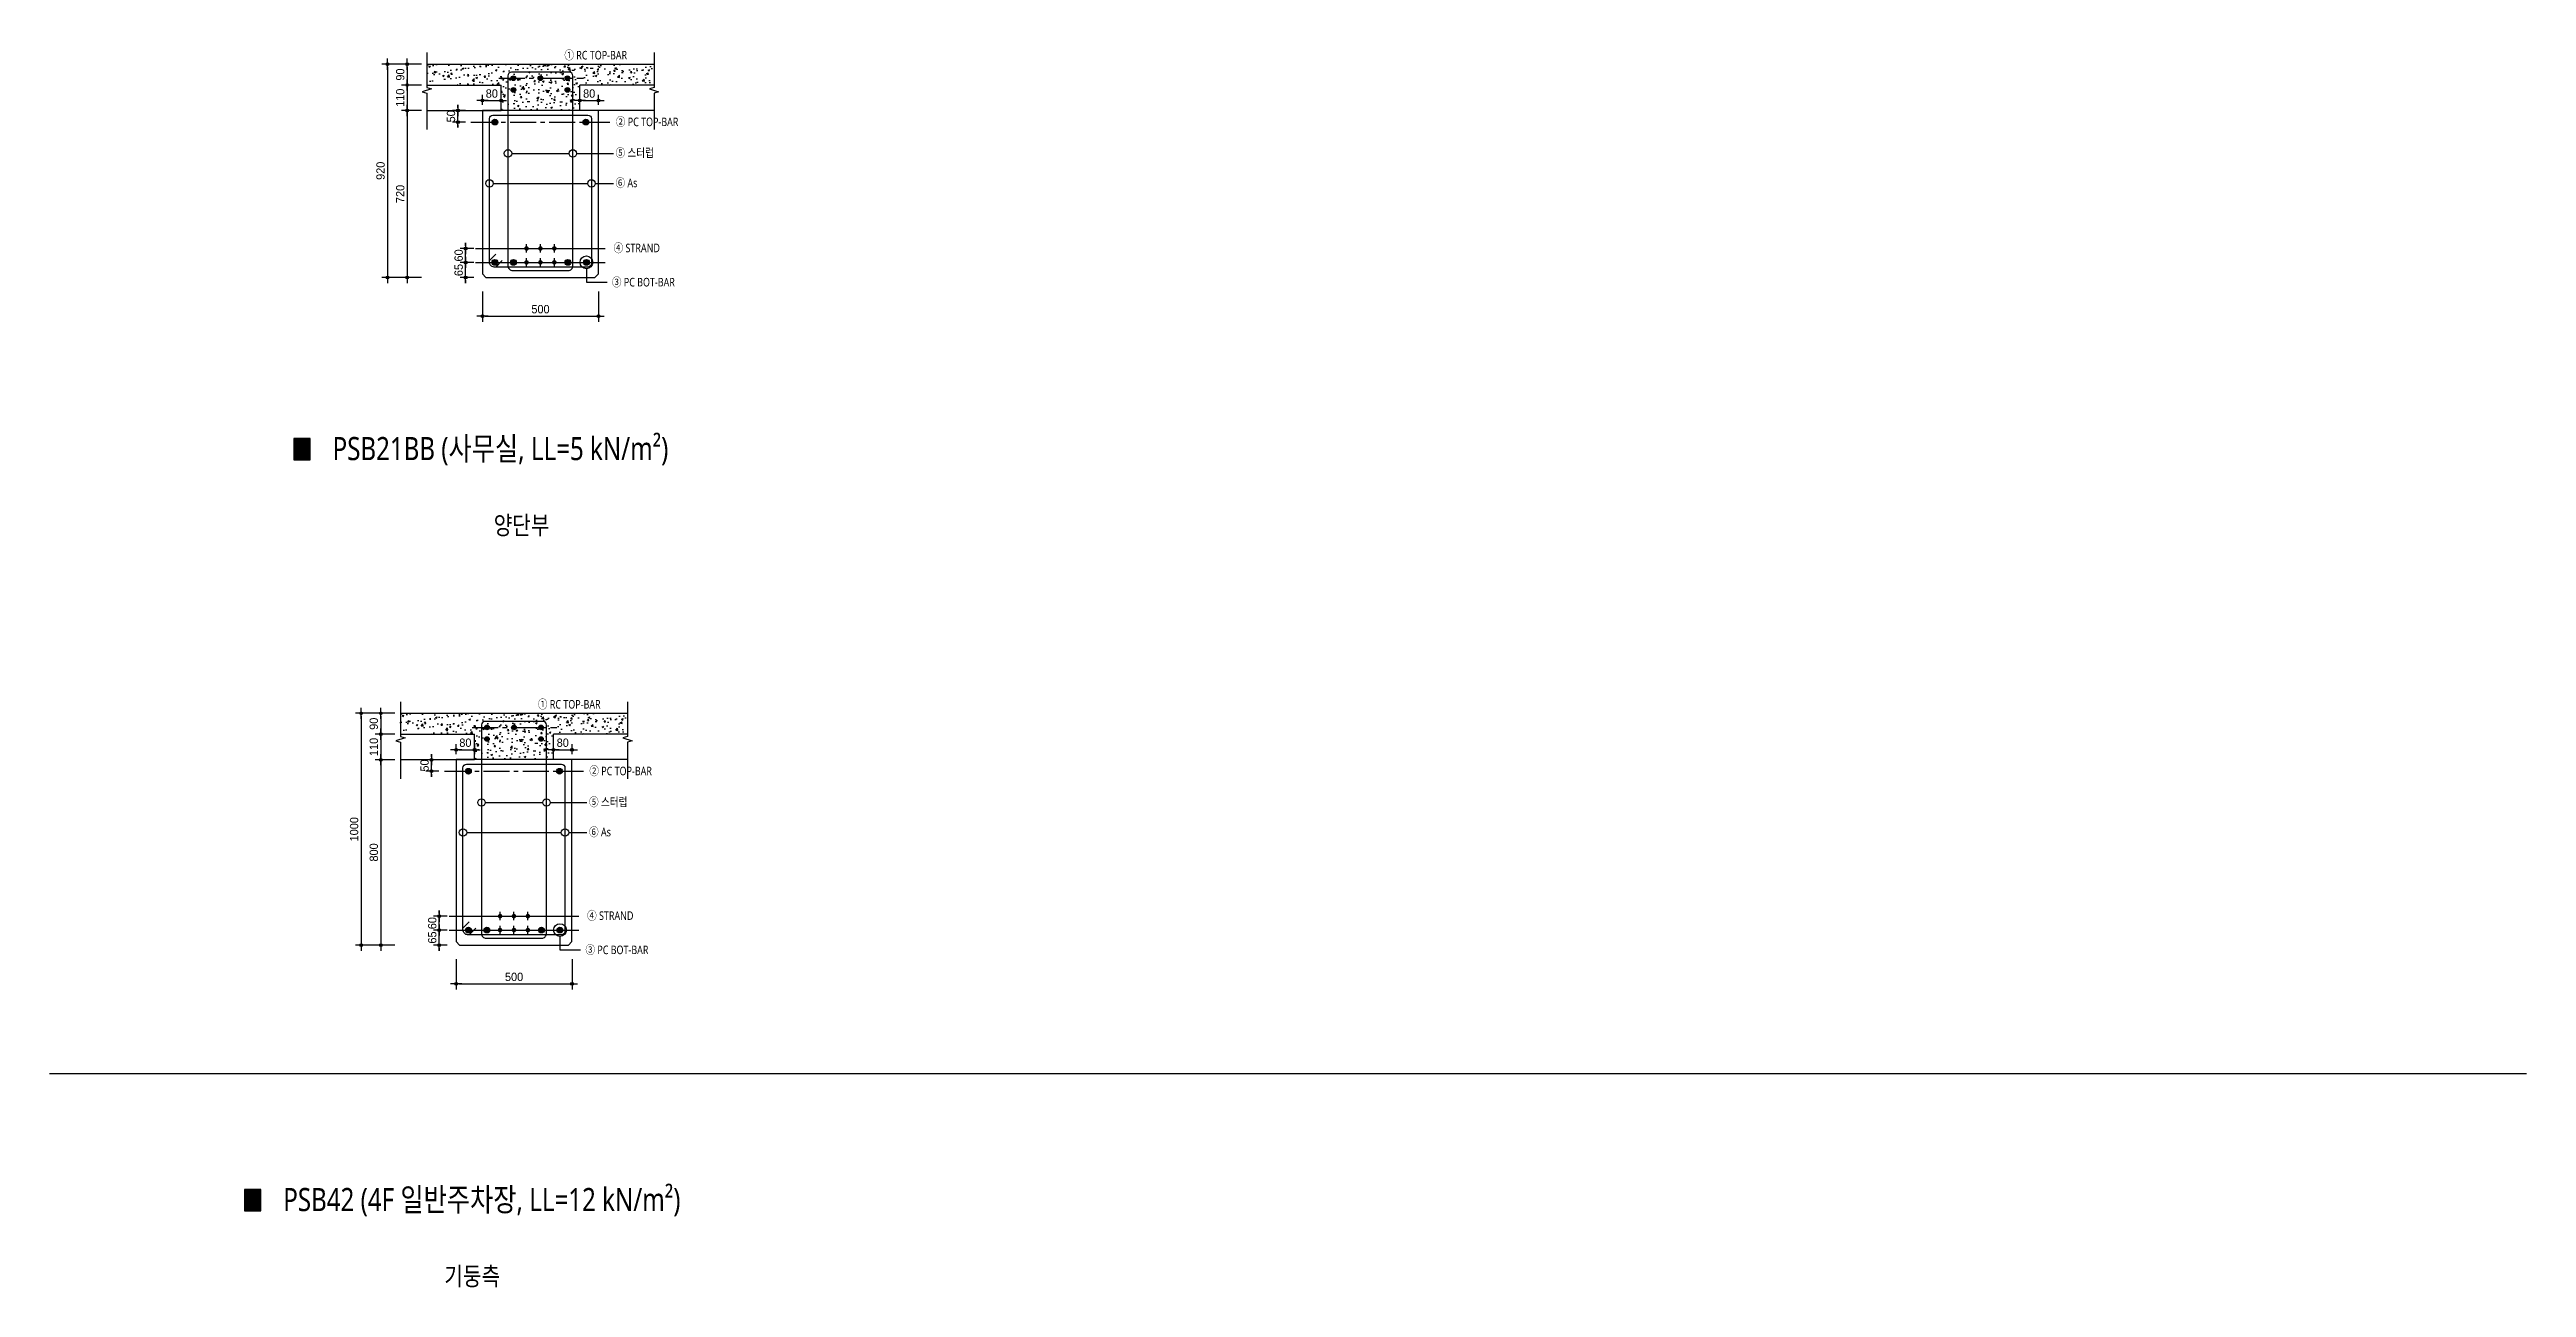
# Model space of a CAD drawing. Header units: millimetres. Extents: x 11948722 to 13111668, y -10771712 to -10232988.
# Drawn here: x 13100982 to 13111668, y -10498801 to -10493462 of the extents above; entities that cross this region are included whole.
import ezdxf
from ezdxf.enums import TextEntityAlignment as Align

# ---------------------------------------------------------------- set-up
doc = ezdxf.new("R2010")
doc.units = ezdxf.units.MM
doc.header["$LTSCALE"] = 150
doc.header["$MEASUREMENT"] = 0
for name, pattern in [('CEN', [6.2, 6, -0.1, 0, -0.1]), ('CENTER', [50.8, 31.75, -6.35, 6.35, -6.35]), ('CENTER2', [1.125, 0.75, -0.125, 0.125, -0.125]), ('HIDDEN', [2, 1, -1])]:
    doc.linetypes.add(name, pattern=pattern)
doc.layers.get('0').update_dxf_attribs({"linetype": 'CONTINUOUS'})
doc.layers.get('Defpoints').update_dxf_attribs({"color": 117, "linetype": 'CONTINUOUS'})
for name, color, linetype in [('0-TXT', 7, 'CONTINUOUS'), ('BAR', 3, 'CONTINUOUS'), ('CENT', 1, 'CEN'), ('CON-C', 2, 'CONTINUOUS'), ('DIM', 7, 'CONTINUOUS'), ('ETC', 8, 'CONTINUOUS'), ('FIN', 5, 'CONTINUOUS'), ('H', 2, 'HIDDEN'), ('SIT', 7, 'CONTINUOUS'), ('STRAND', 7, 'CENTER2'), ('TEXT', 3, 'CONTINUOUS')]:
    doc.layers.add(name, color=color, linetype=linetype)
doc.styles.get("Standard").update_dxf_attribs({"font": 'NanumGothic.ttf'})
doc.styles.add('돋움', font='')
doc.styles.get('돋움').set_extended_font_data('Dotum')
doc.dimstyles.new('S_10', dxfattribs={"dimscale": 10, "dimtxt": 3, "dimasz": 1, "dimexe": 2, "dimexo": 2, "dimgap": 1, "dimtad": 1, "dimdec": 0, "dimzin": 0, "dimdsep": 46, "dimtxsty": '돋움', "dimblk1": 'DD', "dimblk2": 'DD', "dimsah": 1, "dimcen": 2.5, "dimdle": 8, "dimclrd": 256, "dimclre": 256, "dimclrt": 3, "dimadec": 0, "dimazin": 0, "dimtfac": 1, "dimtdec": 0, "dimtix": 1, "dimtmove": 2, "dimatfit": 3, "dimldrblk": 'DD', "dimfxl": 1, "dimtolj": 1, "dimtzin": 0, "dimarcsym": 0})

msp = doc.modelspace()

# ---------------------------------------------------------------- texts
at = {"width": 0.8}
for s, p in [('PSB21BB (사무실, LL=5 kN/m²)', (13102203.2, -10495183.1)), ('PSB42 (4F 일반주차장, LL=12 kN/m²)', (13101990.3, -10498422.2))]:
    msp.add_text(s, height=99.792, dxfattribs=at).set_placement(p, align=Align.MIDDLE_LEFT)
for s, p in [('양단부', (13103018.3, -10495513.7)), ('기둥측', (13102805.4, -10498752.9))]:
    msp.add_text(s, height=79.83, dxfattribs=at).set_placement(p, align=Align.MIDDLE_CENTER)
at = {"layer": '0-TXT', "ltscale": 0.8, "width": 0.8}
for s, p in [('① RC TOP-BAR', (13103203, -10493467.8)), ('② PC TOP-BAR', (13103425, -10493755.5)), ('⑤ 스터럽', (13103423.6, -10493889.3)), ('⑥ As', (13103423.6, -10494018.7)), ('④ STRAND', (13103415.4, -10494299.4, 0)), ('③ PC BOT-BAR', (13103408.1, -10494446.9)), ('① RC TOP-BAR', (13103088.8, -10496267.6)), ('② PC TOP-BAR', (13103310.8, -10496555.3)), ('⑤ 스터럽', (13103309.5, -10496689.1)), ('⑥ As', (13103309.5, -10496818.5)), ('④ STRAND', (13103301.2, -10497179.2, 0)), ('③ PC BOT-BAR', (13103293.9, -10497326.7))]:
    msp.add_text(s, height=36.96, dxfattribs=at).set_placement(p, align=Align.TOP_LEFT)

# ---------------------------------------------------------------- blocks, each defined once
blk = doc.blocks.new('DD')
blk.add_line((-2, 0), (2, 0))
for radius in [0.5, 0.25]:
    blk.add_circle((0, 0), radius)
blk = doc.blocks.new('*D1700')
at = {"layer": 'Defpoints', "color": 0, "ltscale": 1200}
for p in [(13102496, -10496415), (13102411, -10496525), (13102496, -10496525)]:
    blk.add_point(p, dxfattribs=at)
at = {"layer": 'DIM', "lineweight": -2}
for p, q in [((13102472, -10496415), (13102387, -10496415)), ((13102411, -10496427), (13102411, -10496513)), ((13102472, -10496525), (13102387, -10496525))]:
    blk.add_line(p, q, dxfattribs=at)
at = {"layer": 'DIM', "lineweight": -2, "ltscale": 1200, "xscale": 12, "yscale": 12, "zscale": 12}
for p, rotation in [((13102411, -10496415), 90), ((13102411, -10496525), 270)]:
    blk.add_blockref('DD', p, dxfattribs=dict(at, rotation=rotation))
at = {"layer": 'DIM', "ltscale": 1200, "insert": (13102381, -10496470), "char_height": 36, "attachment_point": 5, "rotation": 90, "style": '돋움'}
blk.add_mtext('\\A1;110', dxfattribs=at)
blk = doc.blocks.new('*D1701')
at = {"layer": 'Defpoints', "color": 0, "ltscale": 1200}
for p in [(13102496, -10496325), (13102411, -10496415), (13102496, -10496415)]:
    blk.add_point(p, dxfattribs=at)
at = {"layer": 'DIM', "lineweight": -2}
for p, q in [((13102472, -10496325), (13102387, -10496325)), ((13102411, -10496337), (13102411, -10496403)), ((13102472, -10496415), (13102387, -10496415))]:
    blk.add_line(p, q, dxfattribs=at)
at = {"layer": 'DIM', "lineweight": -2, "ltscale": 1200, "xscale": 12, "yscale": 12, "zscale": 12}
for p, rotation in [((13102411, -10496325), 90), ((13102411, -10496415), 270)]:
    blk.add_blockref('DD', p, dxfattribs=dict(at, rotation=rotation))
at = {"layer": 'DIM', "ltscale": 1200, "insert": (13102381, -10496370), "char_height": 36, "attachment_point": 5, "rotation": 90, "style": '돋움'}
blk.add_mtext('\\A1;90', dxfattribs=at)
blk = doc.blocks.new('*D1702')
at = {"layer": 'Defpoints', "color": 0, "ltscale": 1200}
for p in [(13102496, -10496525), (13102411, -10497325), (13102496, -10497325)]:
    blk.add_point(p, dxfattribs=at)
at = {"layer": 'DIM', "lineweight": -2}
for p, q in [((13102472, -10496525), (13102387, -10496525)), ((13102411, -10496537), (13102411, -10497313)), ((13102472, -10497325), (13102387, -10497325))]:
    blk.add_line(p, q, dxfattribs=at)
at = {"layer": 'DIM', "lineweight": -2, "ltscale": 1200, "xscale": 12, "yscale": 12, "zscale": 12}
for p, rotation in [((13102411, -10496525), 90), ((13102411, -10497325), 270)]:
    blk.add_blockref('DD', p, dxfattribs=dict(at, rotation=rotation))
at = {"layer": 'DIM', "ltscale": 1200, "insert": (13102381, -10496925), "char_height": 36, "attachment_point": 5, "rotation": 90, "style": '돋움'}
blk.add_mtext('\\A1;800', dxfattribs=at)
blk = doc.blocks.new('*D1703')
at = {"layer": 'Defpoints', "color": 0, "ltscale": 1200}
for p in [(13102411, -10496325), (13102326, -10497325), (13102411, -10497325)]:
    blk.add_point(p, dxfattribs=at)
at = {"layer": 'DIM', "lineweight": -2}
for p, q in [((13102387, -10496325), (13102302, -10496325)), ((13102326, -10496337), (13102326, -10497313)), ((13102387, -10497325), (13102302, -10497325))]:
    blk.add_line(p, q, dxfattribs=at)
at = {"layer": 'DIM', "lineweight": -2, "ltscale": 1200, "xscale": 12, "yscale": 12, "zscale": 12}
for p, rotation in [((13102326, -10496325), 90), ((13102326, -10497325), 270)]:
    blk.add_blockref('DD', p, dxfattribs=dict(at, rotation=rotation))
at = {"layer": 'DIM', "ltscale": 1200, "insert": (13102296, -10496825), "char_height": 36, "attachment_point": 5, "rotation": 90, "style": '돋움'}
blk.add_mtext('\\A1;1000', dxfattribs=at)
blk = doc.blocks.new('*D1704')
at = {"layer": 'Defpoints', "color": 0, "ltscale": 1200}
for p in [(13102736, -10497362), (13103236, -10497362), (13103236, -10497492)]:
    blk.add_point(p, dxfattribs=at)
at = {"layer": 'DIM', "lineweight": -2}
for p, q in [((13102736, -10497386), (13102736, -10497516)), ((13103236, -10497386), (13103236, -10497516)), ((13102748, -10497492), (13103224, -10497492))]:
    blk.add_line(p, q, dxfattribs=at)
at = {"layer": 'DIM', "lineweight": -2, "ltscale": 1200, "xscale": 12, "yscale": 12, "zscale": 12, "rotation": 180}
blk.add_blockref('DD', (13102736, -10497492), dxfattribs=at)
at = {"layer": 'DIM', "lineweight": -2, "ltscale": 1200, "xscale": 12, "yscale": 12, "zscale": 12}
blk.add_blockref('DD', (13103236, -10497492), dxfattribs=at)
at = {"layer": 'DIM', "ltscale": 1200, "insert": (13102986, -10497462), "char_height": 36, "attachment_point": 5, "style": '돋움'}
blk.add_mtext('\\A1;500', dxfattribs=at)
blk = doc.blocks.new('*D1705')
at = {"layer": 'Defpoints', "color": 0, "ltscale": 1200}
for p in [(13102630, -10496525), (13102686, -10496525), (13102686, -10496575)]:
    blk.add_point(p, dxfattribs=at)
at = {"layer": 'DIM', "lineweight": -2}
for p, q in [((13102662, -10496525), (13102606, -10496525)), ((13102630, -10496513), (13102630, -10496501)), ((13102630, -10496575), (13102630, -10496525)), ((13102662, -10496575), (13102606, -10496575)), ((13102630, -10496587), (13102630, -10496599))]:
    blk.add_line(p, q, dxfattribs=at)
at = {"layer": 'DIM', "lineweight": -2, "ltscale": 1200, "xscale": 12, "yscale": 12, "zscale": 12}
for p, rotation in [((13102630, -10496525), 270), ((13102630, -10496575), 90)]:
    blk.add_blockref('DD', p, dxfattribs=dict(at, rotation=rotation))
at = {"layer": 'DIM', "ltscale": 1200, "insert": (13102600, -10496550), "char_height": 36, "attachment_point": 5, "rotation": 90, "style": '돋움'}
blk.add_mtext('\\A1;50', dxfattribs=at)
blk = doc.blocks.new('strand')
at = {"layer": 'STRAND'}
for p, q in [((-18, 0), (18, 0)), ((0, -18), (0, 18))]:
    blk.add_line(p, q, dxfattribs=at)
at = {"layer": 'STRAND', "const_width": 9.6}
blk.add_lwpolyline([(-5, 0, 1), (5, 0, 1)], format="xyb", close=True, dxfattribs=at)
blk = doc.blocks.new('*D1706')
at = {"layer": 'Defpoints', "color": 0, "ltscale": 1200}
for p in [(13102663, -10497200), (13102722, -10497200), (13102722, -10497260)]:
    blk.add_point(p, dxfattribs=at)
at = {"layer": 'DIM', "lineweight": -2}
for p, q in [((13102698, -10497200), (13102639, -10497200)), ((13102663, -10497188), (13102663, -10497176)), ((13102663, -10497260), (13102663, -10497200)), ((13102698, -10497260), (13102639, -10497260)), ((13102663, -10497272), (13102663, -10497284))]:
    blk.add_line(p, q, dxfattribs=at)
at = {"layer": 'DIM', "lineweight": -2, "ltscale": 1200, "xscale": 12, "yscale": 12, "zscale": 12}
for p, rotation in [((13102663, -10497200), 270), ((13102663, -10497260), 90)]:
    blk.add_blockref('DD', p, dxfattribs=dict(at, rotation=rotation))
at = {"layer": 'DIM', "ltscale": 1200, "insert": (13102633, -10497230), "char_height": 36, "attachment_point": 5, "rotation": 90, "style": '돋움'}
blk.add_mtext('\\A1;60', dxfattribs=at)
blk = doc.blocks.new('*D1707')
at = {"layer": 'Defpoints', "color": 0, "ltscale": 1200}
for p in [(13102663, -10497260), (13102722, -10497260), (13102722, -10497325)]:
    blk.add_point(p, dxfattribs=at)
at = {"layer": 'DIM', "lineweight": -2}
for p, q in [((13102698, -10497260), (13102639, -10497260)), ((13102663, -10497248), (13102663, -10497236)), ((13102663, -10497325), (13102663, -10497260)), ((13102698, -10497325), (13102639, -10497325)), ((13102663, -10497337), (13102663, -10497349))]:
    blk.add_line(p, q, dxfattribs=at)
at = {"layer": 'DIM', "lineweight": -2, "ltscale": 1200, "xscale": 12, "yscale": 12, "zscale": 12}
for p, rotation in [((13102663, -10497260), 270), ((13102663, -10497325), 90)]:
    blk.add_blockref('DD', p, dxfattribs=dict(at, rotation=rotation))
at = {"layer": 'DIM', "ltscale": 1200, "insert": (13102633, -10497292), "char_height": 36, "attachment_point": 5, "rotation": 90, "style": '돋움'}
blk.add_mtext('\\A1;65', dxfattribs=at)
blk = doc.blocks.new('*D1708')
at = {"layer": 'Defpoints', "color": 0, "ltscale": 1200}
for p in [(13103156, -10496525), (13103236, -10496482), (13103236, -10496525)]:
    blk.add_point(p, dxfattribs=at)
at = {"layer": 'DIM', "lineweight": -2}
for p, q in [((13103156, -10496501), (13103156, -10496458)), ((13103168, -10496482), (13103224, -10496482)), ((13103236, -10496501), (13103236, -10496458))]:
    blk.add_line(p, q, dxfattribs=at)
at = {"layer": 'DIM', "lineweight": -2, "ltscale": 1200, "xscale": 12, "yscale": 12, "zscale": 12, "rotation": 180}
blk.add_blockref('DD', (13103156, -10496482), dxfattribs=at)
at = {"layer": 'DIM', "lineweight": -2, "ltscale": 1200, "xscale": 12, "yscale": 12, "zscale": 12}
blk.add_blockref('DD', (13103236, -10496482), dxfattribs=at)
at = {"layer": 'DIM', "ltscale": 1200, "insert": (13103196, -10496452), "char_height": 36, "attachment_point": 5, "style": '돋움'}
blk.add_mtext('\\A1;80', dxfattribs=at)
blk = doc.blocks.new('*D1709')
at = {"layer": 'Defpoints', "color": 0, "ltscale": 1200}
for p in [(13102736, -10496525), (13102816, -10496482), (13102816, -10496525)]:
    blk.add_point(p, dxfattribs=at)
at = {"layer": 'DIM', "lineweight": -2}
for p, q in [((13102736, -10496501), (13102736, -10496458)), ((13102748, -10496482), (13102804, -10496482)), ((13102816, -10496501), (13102816, -10496458))]:
    blk.add_line(p, q, dxfattribs=at)
at = {"layer": 'DIM', "lineweight": -2, "ltscale": 1200, "xscale": 12, "yscale": 12, "zscale": 12, "rotation": 180}
blk.add_blockref('DD', (13102736, -10496482), dxfattribs=at)
at = {"layer": 'DIM', "lineweight": -2, "ltscale": 1200, "xscale": 12, "yscale": 12, "zscale": 12}
blk.add_blockref('DD', (13102816, -10496482), dxfattribs=at)
at = {"layer": 'DIM', "ltscale": 1200, "insert": (13102776, -10496452), "char_height": 36, "attachment_point": 5, "style": '돋움'}
blk.add_mtext('\\A1;80', dxfattribs=at)
blk = doc.blocks.new('*D1690')
at = {"layer": 'Defpoints', "color": 0, "ltscale": 1200}
for p in [(13102610, -10493615), (13102525, -10493725), (13102610, -10493725)]:
    blk.add_point(p, dxfattribs=at)
at = {"layer": 'DIM', "lineweight": -2}
for p, q in [((13102586, -10493615), (13102501, -10493615)), ((13102525, -10493627), (13102525, -10493713)), ((13102586, -10493725), (13102501, -10493725))]:
    blk.add_line(p, q, dxfattribs=at)
at = {"layer": 'DIM', "lineweight": -2, "ltscale": 1200, "xscale": 12, "yscale": 12, "zscale": 12}
for p, rotation in [((13102525, -10493615), 90), ((13102525, -10493725), 270)]:
    blk.add_blockref('DD', p, dxfattribs=dict(at, rotation=rotation))
at = {"layer": 'DIM', "ltscale": 1200, "insert": (13102495, -10493670), "char_height": 36, "attachment_point": 5, "rotation": 90, "style": '돋움'}
blk.add_mtext('\\A1;110', dxfattribs=at)
blk = doc.blocks.new('*D1691')
at = {"layer": 'Defpoints', "color": 0, "ltscale": 1200}
for p in [(13102610, -10493525), (13102525, -10493615), (13102610, -10493615)]:
    blk.add_point(p, dxfattribs=at)
at = {"layer": 'DIM', "lineweight": -2}
for p, q in [((13102586, -10493525), (13102501, -10493525)), ((13102525, -10493537), (13102525, -10493603)), ((13102586, -10493615), (13102501, -10493615))]:
    blk.add_line(p, q, dxfattribs=at)
at = {"layer": 'DIM', "lineweight": -2, "ltscale": 1200, "xscale": 12, "yscale": 12, "zscale": 12}
for p, rotation in [((13102525, -10493525), 90), ((13102525, -10493615), 270)]:
    blk.add_blockref('DD', p, dxfattribs=dict(at, rotation=rotation))
at = {"layer": 'DIM', "ltscale": 1200, "insert": (13102495, -10493570), "char_height": 36, "attachment_point": 5, "rotation": 90, "style": '돋움'}
blk.add_mtext('\\A1;90', dxfattribs=at)
blk = doc.blocks.new('*D1692')
at = {"layer": 'Defpoints', "color": 0, "ltscale": 1200}
for p in [(13102610, -10493725), (13102525, -10494445), (13102610, -10494445)]:
    blk.add_point(p, dxfattribs=at)
at = {"layer": 'DIM', "lineweight": -2}
for p, q in [((13102586, -10493725), (13102501, -10493725)), ((13102525, -10493737), (13102525, -10494433)), ((13102586, -10494445), (13102501, -10494445))]:
    blk.add_line(p, q, dxfattribs=at)
at = {"layer": 'DIM', "lineweight": -2, "ltscale": 1200, "xscale": 12, "yscale": 12, "zscale": 12}
for p, rotation in [((13102525, -10493725), 90), ((13102525, -10494445), 270)]:
    blk.add_blockref('DD', p, dxfattribs=dict(at, rotation=rotation))
at = {"layer": 'DIM', "ltscale": 1200, "insert": (13102495, -10494085), "char_height": 36, "attachment_point": 5, "rotation": 90, "style": '돋움'}
blk.add_mtext('\\A1;720', dxfattribs=at)
blk = doc.blocks.new('*D1693')
at = {"layer": 'Defpoints', "color": 0, "ltscale": 1200}
for p in [(13102525, -10493525), (13102440, -10494445), (13102525, -10494445)]:
    blk.add_point(p, dxfattribs=at)
at = {"layer": 'DIM', "lineweight": -2}
for p, q in [((13102501, -10493525), (13102416, -10493525)), ((13102440, -10493537), (13102440, -10494433)), ((13102501, -10494445), (13102416, -10494445))]:
    blk.add_line(p, q, dxfattribs=at)
at = {"layer": 'DIM', "lineweight": -2, "ltscale": 1200, "xscale": 12, "yscale": 12, "zscale": 12}
for p, rotation in [((13102440, -10493525), 90), ((13102440, -10494445), 270)]:
    blk.add_blockref('DD', p, dxfattribs=dict(at, rotation=rotation))
at = {"layer": 'DIM', "ltscale": 1200, "insert": (13102410, -10493985), "char_height": 36, "attachment_point": 5, "rotation": 90, "style": '돋움'}
blk.add_mtext('\\A1;920', dxfattribs=at)
blk = doc.blocks.new('*D1694')
at = {"layer": 'Defpoints', "color": 0, "ltscale": 1200}
for p in [(13102850, -10494482), (13103350, -10494482), (13103350, -10494612)]:
    blk.add_point(p, dxfattribs=at)
at = {"layer": 'DIM', "lineweight": -2}
for p, q in [((13102850, -10494506), (13102850, -10494636)), ((13103350, -10494506), (13103350, -10494636)), ((13102862, -10494612), (13103338, -10494612))]:
    blk.add_line(p, q, dxfattribs=at)
at = {"layer": 'DIM', "lineweight": -2, "ltscale": 1200, "xscale": 12, "yscale": 12, "zscale": 12, "rotation": 180}
blk.add_blockref('DD', (13102850, -10494612), dxfattribs=at)
at = {"layer": 'DIM', "lineweight": -2, "ltscale": 1200, "xscale": 12, "yscale": 12, "zscale": 12}
blk.add_blockref('DD', (13103350, -10494612), dxfattribs=at)
at = {"layer": 'DIM', "ltscale": 1200, "insert": (13103100, -10494582), "char_height": 36, "attachment_point": 5, "style": '돋움'}
blk.add_mtext('\\A1;500', dxfattribs=at)
blk = doc.blocks.new('*D1695')
at = {"layer": 'Defpoints', "color": 0, "ltscale": 1200}
for p in [(13102744, -10493725), (13102800, -10493725), (13102800, -10493775)]:
    blk.add_point(p, dxfattribs=at)
at = {"layer": 'DIM', "lineweight": -2}
for p, q in [((13102776, -10493725), (13102720, -10493725)), ((13102776, -10493775), (13102720, -10493775)), ((13102744, -10493713), (13102744, -10493701)), ((13102744, -10493775), (13102744, -10493725)), ((13102744, -10493787), (13102744, -10493799))]:
    blk.add_line(p, q, dxfattribs=at)
at = {"layer": 'DIM', "lineweight": -2, "ltscale": 1200, "xscale": 12, "yscale": 12, "zscale": 12}
for p, rotation in [((13102744, -10493725), 270), ((13102744, -10493775), 90)]:
    blk.add_blockref('DD', p, dxfattribs=dict(at, rotation=rotation))
at = {"layer": 'DIM', "ltscale": 1200, "insert": (13102714, -10493750), "char_height": 36, "attachment_point": 5, "rotation": 90, "style": '돋움'}
blk.add_mtext('\\A1;50', dxfattribs=at)
blk = doc.blocks.new('*D1696')
at = {"layer": 'Defpoints', "color": 0, "ltscale": 1200}
for p in [(13102777, -10494320), (13102836, -10494320), (13102836, -10494380)]:
    blk.add_point(p, dxfattribs=at)
at = {"layer": 'DIM', "lineweight": -2}
for p, q in [((13102777, -10494308), (13102777, -10494296)), ((13102812, -10494320), (13102753, -10494320)), ((13102812, -10494380), (13102753, -10494380)), ((13102777, -10494380), (13102777, -10494320)), ((13102777, -10494392), (13102777, -10494404))]:
    blk.add_line(p, q, dxfattribs=at)
at = {"layer": 'DIM', "lineweight": -2, "ltscale": 1200, "xscale": 12, "yscale": 12, "zscale": 12}
for p, rotation in [((13102777, -10494320), 270), ((13102777, -10494380), 90)]:
    blk.add_blockref('DD', p, dxfattribs=dict(at, rotation=rotation))
at = {"layer": 'DIM', "ltscale": 1200, "insert": (13102747, -10494350), "char_height": 36, "attachment_point": 5, "rotation": 90, "style": '돋움'}
blk.add_mtext('\\A1;60', dxfattribs=at)
blk = doc.blocks.new('*D1697')
at = {"layer": 'Defpoints', "color": 0, "ltscale": 1200}
for p in [(13102777, -10494380), (13102836, -10494380), (13102836, -10494445)]:
    blk.add_point(p, dxfattribs=at)
at = {"layer": 'DIM', "lineweight": -2}
for p, q in [((13102812, -10494380), (13102753, -10494380)), ((13102777, -10494368), (13102777, -10494356)), ((13102777, -10494445), (13102777, -10494380)), ((13102812, -10494445), (13102753, -10494445)), ((13102777, -10494457), (13102777, -10494469))]:
    blk.add_line(p, q, dxfattribs=at)
at = {"layer": 'DIM', "lineweight": -2, "ltscale": 1200, "xscale": 12, "yscale": 12, "zscale": 12}
for p, rotation in [((13102777, -10494380), 270), ((13102777, -10494445), 90)]:
    blk.add_blockref('DD', p, dxfattribs=dict(at, rotation=rotation))
at = {"layer": 'DIM', "ltscale": 1200, "insert": (13102747, -10494413), "char_height": 36, "attachment_point": 5, "rotation": 90, "style": '돋움'}
blk.add_mtext('\\A1;65', dxfattribs=at)
blk = doc.blocks.new('*D1698')
at = {"layer": 'Defpoints', "color": 0, "ltscale": 1200}
for p in [(13103270, -10493725), (13103350, -10493682), (13103350, -10493725)]:
    blk.add_point(p, dxfattribs=at)
at = {"layer": 'DIM', "lineweight": -2}
for p, q in [((13103270, -10493701), (13103270, -10493658)), ((13103350, -10493701), (13103350, -10493658)), ((13103282, -10493682), (13103338, -10493682))]:
    blk.add_line(p, q, dxfattribs=at)
at = {"layer": 'DIM', "lineweight": -2, "ltscale": 1200, "xscale": 12, "yscale": 12, "zscale": 12, "rotation": 180}
blk.add_blockref('DD', (13103270, -10493682), dxfattribs=at)
at = {"layer": 'DIM', "lineweight": -2, "ltscale": 1200, "xscale": 12, "yscale": 12, "zscale": 12}
blk.add_blockref('DD', (13103350, -10493682), dxfattribs=at)
at = {"layer": 'DIM', "ltscale": 1200, "insert": (13103310, -10493652), "char_height": 36, "attachment_point": 5, "style": '돋움'}
blk.add_mtext('\\A1;80', dxfattribs=at)
blk = doc.blocks.new('*D1699')
at = {"layer": 'Defpoints', "color": 0, "ltscale": 1200}
for p in [(13102850, -10493725), (13102930, -10493682), (13102930, -10493725)]:
    blk.add_point(p, dxfattribs=at)
at = {"layer": 'DIM', "lineweight": -2}
for p, q in [((13102850, -10493701), (13102850, -10493658)), ((13102930, -10493701), (13102930, -10493658)), ((13102862, -10493682), (13102918, -10493682))]:
    blk.add_line(p, q, dxfattribs=at)
at = {"layer": 'DIM', "lineweight": -2, "ltscale": 1200, "xscale": 12, "yscale": 12, "zscale": 12, "rotation": 180}
blk.add_blockref('DD', (13102850, -10493682), dxfattribs=at)
at = {"layer": 'DIM', "lineweight": -2, "ltscale": 1200, "xscale": 12, "yscale": 12, "zscale": 12}
blk.add_blockref('DD', (13102930, -10493682), dxfattribs=at)
at = {"layer": 'DIM', "ltscale": 1200, "insert": (13102890, -10493652), "char_height": 36, "attachment_point": 5, "style": '돋움'}
blk.add_mtext('\\A1;80', dxfattribs=at)

# ---------------------------------------------------------------- dimensions: what is measured, and where the dimension line sits
at = {"layer": 'DIM'}
for base, p1, p2, angle, picture, middle in [((13102439.7, -10494445), (13102524.7, -10493525), (13102524.7, -10494445), 90, '*D1693', (13102409.7, -10493985)), ((13102524.7, -10493615), (13102609.7, -10493525), (13102609.7, -10493615), 90, '*D1691', (13102494.7, -10493570)), ((13102524.7, -10493725), (13102609.7, -10493615), (13102609.7, -10493725), 90, '*D1690', (13102494.7, -10493670)), ((13102524.7, -10494445), (13102609.7, -10493725), (13102609.7, -10494445), 90, '*D1692', (13102494.7, -10494085)), ((13102744.4, -10493725, 0), (13102799.7, -10493775, 0), (13102799.7, -10493725, 0), 270, '*D1695', (13102714.4, -10493750, 0)), ((13102776.8, -10494320), (13102836.3, -10494380), (13102836.3, -10494320), 90, '*D1696', (13102746.8, -10494350)), ((13102776.8, -10494380), (13102836.3, -10494445), (13102836.3, -10494380), 90, '*D1697', (13102746.8, -10494412.5)), ((13103349.7, -10494612.5), (13102849.7, -10494482.5), (13103349.7, -10494482.5), 180, '*D1694', (13103099.7, -10494582.5)), ((13102325.6, -10497324.8), (13102410.6, -10496324.8), (13102410.6, -10497324.8), 90, '*D1703', (13102295.5, -10496824.8)), ((13102410.6, -10496414.8), (13102495.6, -10496324.8), (13102495.6, -10496414.8), 90, '*D1701', (13102380.5, -10496369.8)), ((13102410.6, -10496524.8), (13102495.6, -10496414.8), (13102495.6, -10496524.8), 90, '*D1700', (13102380.5, -10496469.8)), ((13102410.6, -10497324.8), (13102495.6, -10496524.8), (13102495.6, -10497324.8), 90, '*D1702', (13102380.5, -10496924.8)), ((13102630.2, -10496524.8, 0), (13102685.6, -10496574.8, 0), (13102685.6, -10496524.8, 0), 270, '*D1705', (13102600.2, -10496549.8, 0)), ((13102662.6, -10497199.8), (13102722.1, -10497259.8), (13102722.1, -10497199.8), 90, '*D1706', (13102632.6, -10497229.8)), ((13102662.6, -10497259.8), (13102722.1, -10497324.8), (13102722.1, -10497259.8), 90, '*D1707', (13102632.6, -10497292.3)), ((13103235.6, -10497492.3), (13102735.6, -10497362.3), (13103235.6, -10497362.3), 180, '*D1704', (13102985.6, -10497462.3))]:
    dim = msp.add_linear_dim(base=base, p1=p1, p2=p2, angle=angle, dimstyle='S_10', override={"dimscale": 12, "dimclrt": 256}, dxfattribs=at)
    dim.commit()
    dim.dimension.update_dxf_attribs({"geometry": picture, "text_midpoint": middle})
for base, p1, p2, picture, middle in [((13102929.7, -10493682.3), (13102849.7, -10493725), (13102929.7, -10493725), '*D1699', (13102889.7, -10493652.2)), ((13103349.7, -10493682.3), (13103269.7, -10493725), (13103349.7, -10493725), '*D1698', (13103309.7, -10493652.2)), ((13102815.6, -10496482.1), (13102735.6, -10496524.8), (13102815.6, -10496524.8), '*D1709', (13102775.6, -10496452.1)), ((13103235.6, -10496482.1), (13103155.6, -10496524.8), (13103235.6, -10496524.8), '*D1708', (13103195.6, -10496452.1))]:
    dim = msp.add_linear_dim(base=base, p1=p1, p2=p2, dimstyle='S_10', override={"dimscale": 12, "dimclrt": 256}, dxfattribs=at)
    dim.commit()
    dim.dimension.update_dxf_attribs({"geometry": picture, "text_midpoint": middle})

# ---------------------------------------------------------------- hatches: boundary and pattern name
for points in [[(13102106.6, -10495232.3), (13102106.6, -10495139.6), (13102035.3, -10495139.6), (13102035.3, -10495232.3)], [(13101893.7, -10498471.4), (13101893.7, -10498378.7), (13101822.4, -10498378.7), (13101822.4, -10498471.4)]]:
    msp.add_hatch(color=256).paths.add_polyline_path(points)
at = {"layer": 'BAR'}
h = msp.add_hatch(color=256, dxfattribs=at)
h.dxf.hatch_style = 1
h.paths.add_polyline_path([(13102993.2, -10493586, 1), (13102973.2, -10493586, 1)])
h = msp.add_hatch(color=256, dxfattribs=at)
h.dxf.hatch_style = 1
h.paths.add_polyline_path([(13102993.2, -10493636, 1), (13102973.2, -10493636, 1)])
h = msp.add_hatch(color=256, dxfattribs=at)
h.dxf.hatch_style = 1
h.paths.add_polyline_path([(13103109.7, -10493586, 1), (13103089.7, -10493586, 1)])
h = msp.add_hatch(color=256, dxfattribs=at)
h.dxf.hatch_style = 1
h.paths.add_polyline_path([(13103206.3, -10493586, -1), (13103226.3, -10493586, -1)])
h = msp.add_hatch(color=256, dxfattribs=at)
h.dxf.hatch_style = 1
h.paths.add_polyline_path([(13103206.3, -10493636, -1), (13103226.3, -10493636, -1)])
h = msp.add_hatch(color=256, dxfattribs=at)
h.dxf.hatch_style = 1
h.paths.add_polyline_path([(13102915.7, -10493775, 1), (13102890.7, -10493775, 1)])
h = msp.add_hatch(color=256, dxfattribs=at)
h.dxf.hatch_style = 1
h.paths.add_polyline_path([(13103283.8, -10493775, -1), (13103308.8, -10493775, -1)])
h = msp.add_hatch(color=256, dxfattribs=at)
h.dxf.hatch_style = 1
h.paths.add_polyline_path([(13102915.7, -10494380, 1), (13102890.7, -10494380, 1)])
h = msp.add_hatch(color=256, dxfattribs=at)
h.dxf.hatch_style = 1
h.paths.add_polyline_path([(13102995.7, -10494380, 1), (13102970.7, -10494380, 1)])
h = msp.add_hatch(color=256, dxfattribs=at)
h.dxf.hatch_style = 1
h.paths.add_polyline_path([(13103230.7, -10494380, 1), (13103205.7, -10494380, 1)])
h = msp.add_hatch(color=256, dxfattribs=at)
h.dxf.hatch_style = 1
h.paths.add_polyline_path([(13103310.7, -10494380, 1), (13103285.7, -10494380, 1)])
h = msp.add_hatch(color=256, dxfattribs=at)
h.dxf.hatch_style = 1
h.paths.add_polyline_path([(13102879, -10496385.8, 1), (13102859, -10496385.8, 1)])
h = msp.add_hatch(color=256, dxfattribs=at)
h.dxf.hatch_style = 1
h.paths.add_polyline_path([(13102879, -10496435.8, 1), (13102859, -10496435.8, 1)])
h = msp.add_hatch(color=256, dxfattribs=at)
h.dxf.hatch_style = 1
h.paths.add_polyline_path([(13102995.6, -10496385.8, 1), (13102975.6, -10496385.8, 1)])
h = msp.add_hatch(color=256, dxfattribs=at)
h.dxf.hatch_style = 1
h.paths.add_polyline_path([(13103092.1, -10496385.8, -1), (13103112.1, -10496385.8, -1)])
h = msp.add_hatch(color=256, dxfattribs=at)
h.dxf.hatch_style = 1
h.paths.add_polyline_path([(13103092.1, -10496435.8, -1), (13103112.1, -10496435.8, -1)])
h = msp.add_hatch(color=256, dxfattribs=at)
h.dxf.hatch_style = 1
h.paths.add_polyline_path([(13102801.5, -10496574.8, 1), (13102776.5, -10496574.8, 1)])
h = msp.add_hatch(color=256, dxfattribs=at)
h.dxf.hatch_style = 1
h.paths.add_polyline_path([(13103169.6, -10496574.8, -1), (13103194.6, -10496574.8, -1)])
h = msp.add_hatch(color=256, dxfattribs=at)
h.dxf.hatch_style = 1
h.paths.add_polyline_path([(13102801.5, -10497259.8, 1), (13102776.5, -10497259.8, 1)])
h = msp.add_hatch(color=256, dxfattribs=at)
h.dxf.hatch_style = 1
h.paths.add_polyline_path([(13102881.5, -10497259.8, 1), (13102856.5, -10497259.8, 1)])
h = msp.add_hatch(color=256, dxfattribs=at)
h.dxf.hatch_style = 1
h.paths.add_polyline_path([(13103116.5, -10497259.8, 1), (13103091.5, -10497259.8, 1)])
h = msp.add_hatch(color=256, dxfattribs=at)
h.dxf.hatch_style = 1
h.paths.add_polyline_path([(13103196.5, -10497259.8, 1), (13103171.5, -10497259.8, 1)])
at = {"layer": 'H'}
h = msp.add_hatch(dxfattribs=at)
h.set_pattern_fill('AR-CONC', color=256, scale=10, style=0)
h.set_pattern_definition([(50, (13685006.956, -10157094.37), (71.7260183, -6.2752135), [7.5, -82.5]), (355, (13685006.956, -10157094.37), (-13.875133, 75.219213), [6, -66]), (100.451444, (13685012.93, -10157094.89), (57.850885, 68.943999), [6.374019, -70.114211]), (46.1842, (13685006.96, -10157074.37), (106.724133, -16.551928), [11.25, -123.75]), (96.635635, (13685015.85, -10157075.75), (93.466195, 97.41186), [9.561034, -105.171376]), (351.184164, (13685006.96, -10157074.37), (93.466195, 97.41186), [9, -99]), (21, (13685016.956, -10157079.37), (59.690705, -40.261889), [7.5, -82.5]), (326, (13685016.956, -10157079.37), (24.331533, 72.5150045), [6, -66]), (71.451445, (13685021.93, -10157082.724), (84.022238, 32.253115), [6.374019, -70.114211]), (37.5, (13685006.956, -10157094.37), (1.2159855, 33.2893854), [0, -65.2, 0, -67, 0, -66.25]), (7.5, (13685006.956, -10157094.37), (26.3069537, 39.4411712), [0, -38.2, 0, -63.7, 0, -25.25]), (327.5, (13684984.656, -10157094.37), (53.3822436, -2.2554872), [0, -25, 0, -78, 0, -103.5]), (317.5, (13684974.656, -10157094.37), (58.318617, 10.0104982), [0, -32.5, 0, -51.8, 0, -73.5])])
h.paths.add_polyline_path([(13103269.7, -10493615), (13103589.7, -10493615), (13103589.7, -10493525), (13102609.7, -10493525), (13102609.7, -10493615), (13102929.7, -10493615), (13102929.7, -10493725), (13103269.7, -10493725)])
h = msp.add_hatch(dxfattribs=at)
h.set_pattern_fill('AR-CONC', color=256, scale=10, style=0)
h.set_pattern_definition([(50, (13684892.77, -10159894.194), (71.7260183, -6.2752135), [7.5, -82.5]), (355, (13684892.77, -10159894.194), (-13.875133, 75.219213), [6, -66]), (100.451444, (13684898.75, -10159894.72), (57.850885, 68.943999), [6.374019, -70.114211]), (46.1842, (13684892.77, -10159874.19), (106.724133, -16.551928), [11.25, -123.75]), (96.635635, (13684901.67, -10159875.57), (93.466195, 97.41186), [9.561034, -105.171376]), (351.184164, (13684892.77, -10159874.19), (93.466195, 97.41186), [9, -99]), (21, (13684902.77, -10159879.194), (59.690705, -40.261889), [7.5, -82.5]), (326, (13684902.77, -10159879.194), (24.331533, 72.5150045), [6, -66]), (71.451445, (13684907.746, -10159882.55), (84.022238, 32.253115), [6.374019, -70.114211]), (37.5, (13684892.772, -10159894.194), (1.2159855, 33.2893854), [0, -65.2, 0, -67, 0, -66.25]), (7.5, (13684892.77, -10159894.194), (26.3069537, 39.4411712), [0, -38.2, 0, -63.7, 0, -25.25]), (327.5, (13684870.472, -10159894.194), (53.3822436, -2.2554872), [0, -25, 0, -78, 0, -103.5]), (317.5, (13684860.47, -10159894.194), (58.318617, 10.0104982), [0, -32.5, 0, -51.8, 0, -73.5])])
h.paths.add_polyline_path([(13103155.6, -10496414.8), (13103475.6, -10496414.8), (13103475.6, -10496324.8), (13102495.6, -10496324.8), (13102495.6, -10496414.8), (13102815.6, -10496414.8), (13102815.6, -10496524.8), (13103155.6, -10496524.8)])

# ---------------------------------------------------------------- linework, layer by layer
for points in [[(13102609.7, -10493475), (13102609.7, -10493625.2), (13102629.7, -10493631.5), (13102589.7, -10493644), (13102609.7, -10493650.2), (13102609.7, -10493807.3)], [(13103589.7, -10493475), (13103589.7, -10493625.2), (13103569.7, -10493631.5), (13103609.7, -10493644), (13103589.7, -10493650.2), (13103589.7, -10493807.3)], [(13102495.6, -10496274.8), (13102495.6, -10496425), (13102515.6, -10496431.3), (13102475.6, -10496443.8), (13102495.6, -10496450), (13102495.6, -10496607.1)], [(13103475.6, -10496274.8), (13103475.6, -10496425), (13103455.6, -10496431.3), (13103495.6, -10496443.8), (13103475.6, -10496450), (13103475.6, -10496607.1)]]:
    msp.add_lwpolyline(points)
for points in [[(13102106.6, -10495232.3), (13102106.6, -10495139.6), (13102035.3, -10495139.6), (13102035.3, -10495232.3)], [(13101893.7, -10498471.4), (13101893.7, -10498378.7), (13101822.4, -10498378.7), (13101822.4, -10498471.4)]]:
    msp.add_lwpolyline(points, close=True)
at = {"layer": 'BAR', "color": 4, "linetype": 'Continuous'}
for p, q in [((13102906.9, -10494344.2), (13102879.7, -10494371.4)), ((13102934.8, -10494372.1), (13102906.8, -10494400)), ((13102792.7, -10497224), (13102765.6, -10497251.2)), ((13102820.6, -10497251.9), (13102792.6, -10497279.8))]:
    msp.add_line(p, q, dxfattribs=at)
for points in [[(13102979.7, -10494415), (13103219.7, -10494415, 0.4142136), (13103239.7, -10494395), (13103239.7, -10493575, 0.4142136), (13103224.7, -10493560), (13102974.7, -10493560, 0.4142136), (13102959.7, -10493575), (13102959.7, -10494395, 0.4142136), (13102979.7, -10494415)], [(13102865.6, -10497294.8), (13103105.6, -10497294.8, 0.4142136), (13103125.6, -10497274.8), (13103125.6, -10496374.8, 0.4142136), (13103110.6, -10496359.8), (13102860.6, -10496359.8, 0.4142136), (13102845.6, -10496374.8), (13102845.6, -10497274.8, 0.4142136), (13102865.6, -10497294.8)]]:
    msp.add_lwpolyline(points, format="xyb", dxfattribs=at)
for points in [[(13103319.7, -10494385, -0.4142136), (13103304.7, -10494400), (13102899.7, -10494400, -0.4142136), (13102879.7, -10494380), (13102879.7, -10493760, -0.4142136), (13102894.7, -10493745), (13103304.7, -10493745, -0.4142136), (13103319.7, -10493760)], [(13103205.6, -10497264.8, -0.4142136), (13103190.6, -10497279.8), (13102785.6, -10497279.8, -0.4142136), (13102765.6, -10497259.8), (13102765.6, -10496559.8, -0.4142136), (13102780.6, -10496544.8), (13103190.6, -10496544.8, -0.4142136), (13103205.6, -10496559.8)]]:
    msp.add_lwpolyline(points, format="xyb", close=True, dxfattribs=at)
at = {"layer": 'BAR'}
for centre, radius in [((13102983.2, -10493586), 10), ((13102983.2, -10493636), 10), ((13103099.7, -10493586), 10), ((13103216.3, -10493586), 10), ((13103216.3, -10493636), 10), ((13102903.2, -10493775, 0), 12.5), ((13103296.3, -10493775, 0), 12.5), ((13102903.2, -10494380), 12.5), ((13102983.2, -10494380), 12.5), ((13103218.2, -10494380), 12.5), ((13103298.2, -10494380), 12.5), ((13102869, -10496385.8), 10), ((13102869, -10496435.8), 10), ((13102985.6, -10496385.8), 10), ((13103102.1, -10496385.8), 10), ((13103102.1, -10496435.8), 10), ((13102789, -10496574.8, 0), 12.5), ((13103182.1, -10496574.8, 0), 12.5), ((13102789, -10497259.8), 12.5), ((13102869, -10497259.8), 12.5), ((13103104, -10497259.8), 12.5), ((13103184, -10497259.8), 12.5)]:
    msp.add_circle(centre, radius, dxfattribs=at)
at = {"layer": 'CENT', "linetype": 'CENTER2'}
for p, q in [((13102919.7, -10493586), (13103279.7, -10493586)), ((13102799.7, -10493775, 0), (13103399.7, -10493775, 0)), ((13102805.5, -10496385.8), (13103165.6, -10496385.8)), ((13102685.6, -10496574.8, 0), (13103285.6, -10496574.8, 0))]:
    msp.add_line(p, q, dxfattribs=at)
at = {"layer": 'CON-C', "ltscale": 1200}
msp.add_line((13100981.9, -10497877.9), (13111668.1, -10497877.9), dxfattribs=at)
at = {"layer": 'ETC'}
for p, q in [((13102849.7, -10494430), (13102864.7, -10494445)), ((13103349.7, -10494430), (13103334.7, -10494445)), ((13102735.6, -10497309.8), (13102750.6, -10497324.8)), ((13103235.6, -10497309.8), (13103220.6, -10497324.8))]:
    msp.add_line(p, q, dxfattribs=at)
for points in [[(13103349.7, -10494430), (13103349.7, -10493725), (13102849.7, -10493725), (13102849.7, -10494430)], [(13102864.7, -10494445), (13103334.7, -10494445)], [(13103235.6, -10497309.8), (13103235.6, -10496524.8), (13102735.6, -10496524.8), (13102735.6, -10497309.8)], [(13102750.6, -10497324.8), (13103220.6, -10497324.8)]]:
    msp.add_lwpolyline(points, dxfattribs=at)
at = {"layer": 'FIN', "color": 1, "linetype": 'CENTER', "ltscale": 0.3}
for p, q in [((13102819.7, -10494320), (13103379.7, -10494320)), ((13102819.7, -10494380), (13103379.7, -10494380)), ((13102705.6, -10497199.8), (13103265.6, -10497199.8)), ((13102705.6, -10497259.8), (13103265.6, -10497259.8))]:
    msp.add_line(p, q, dxfattribs=at)
at = {"layer": 'SIT', "linetype": 'Continuous'}
for p, q in [((13102609.7, -10493525), (13103589.7, -10493525)), ((13102609.7, -10493615), (13102929.7, -10493615)), ((13102929.7, -10493725), (13102929.7, -10493615)), ((13103269.7, -10493725), (13103269.7, -10493615)), ((13103589.7, -10493615), (13103269.7, -10493615)), ((13102609.7, -10493725), (13102929.7, -10493725)), ((13103589.7, -10493725), (13103269.7, -10493725)), ((13102495.6, -10496324.8), (13103475.6, -10496324.8)), ((13102495.6, -10496414.8), (13102815.6, -10496414.8)), ((13102815.6, -10496524.8), (13102815.6, -10496414.8)), ((13103155.6, -10496524.8), (13103155.6, -10496414.8)), ((13103475.6, -10496414.8), (13103155.6, -10496414.8)), ((13102495.6, -10496524.8), (13102815.6, -10496524.8)), ((13103475.6, -10496524.8), (13103155.6, -10496524.8))]:
    msp.add_line(p, q, dxfattribs=at)
at = {"layer": 'TEXT'}
for p, q in [((13102975.7, -10493909.9), (13103223.7, -10493909.9)), ((13103255.7, -10493909.9), (13103414.8, -10493909.9)), ((13102895.7, -10494039.4), (13103303.7, -10494039.4)), ((13103335.7, -10494039.4), (13103414.8, -10494039.4)), ((13102861.6, -10496709.7), (13103109.6, -10496709.7)), ((13103141.6, -10496709.7), (13103300.6, -10496709.7)), ((13102781.6, -10496839.2), (13103189.6, -10496839.2)), ((13103221.6, -10496839.2), (13103300.6, -10496839.2))]:
    msp.add_line(p, q, dxfattribs=at)
for points in [[(13103298.2, -10494407.5), (13103298.2, -10494465.2), (13103387.1, -10494465.2)], [(13103184, -10497287.3), (13103184, -10497345), (13103272.9, -10497345)]]:
    msp.add_lwpolyline(points, dxfattribs=at)
for centre, radius in [((13102959.7, -10493909.9), 16), ((13103239.7, -10493909.9), 16), ((13102879.7, -10494039.4), 16), ((13103319.7, -10494039.4), 16), ((13103298.2, -10494380), 27.5), ((13102845.6, -10496709.7), 16), ((13103125.6, -10496709.7), 16), ((13102765.6, -10496839.2), 16), ((13103205.6, -10496839.2), 16), ((13103184, -10497259.8), 27.5)]:
    msp.add_circle(centre, radius, dxfattribs=at)

# ---------------------------------------------------------------- block references
at = {"layer": 'STRAND'}
for p in [(13103039.7, -10494320), (13103099.7, -10494320), (13103159.7, -10494320), (13103039.7, -10494380), (13103099.7, -10494380), (13103159.7, -10494380), (13102925.6, -10497199.8), (13102985.6, -10497199.8), (13103045.6, -10497199.8), (13102925.6, -10497259.8), (13102985.6, -10497259.8), (13103045.6, -10497259.8)]:
    msp.add_blockref('strand', p, dxfattribs=at)

msp.set_redraw_order([(e.dxf.handle, doc.entitydb.next_handle()) for e in msp.query("TEXT MTEXT ATTDEF DIMENSION ARC_DIMENSION")])  # texts and dimensions are drawn at this point

doc.saveas('drawing.dxf')
